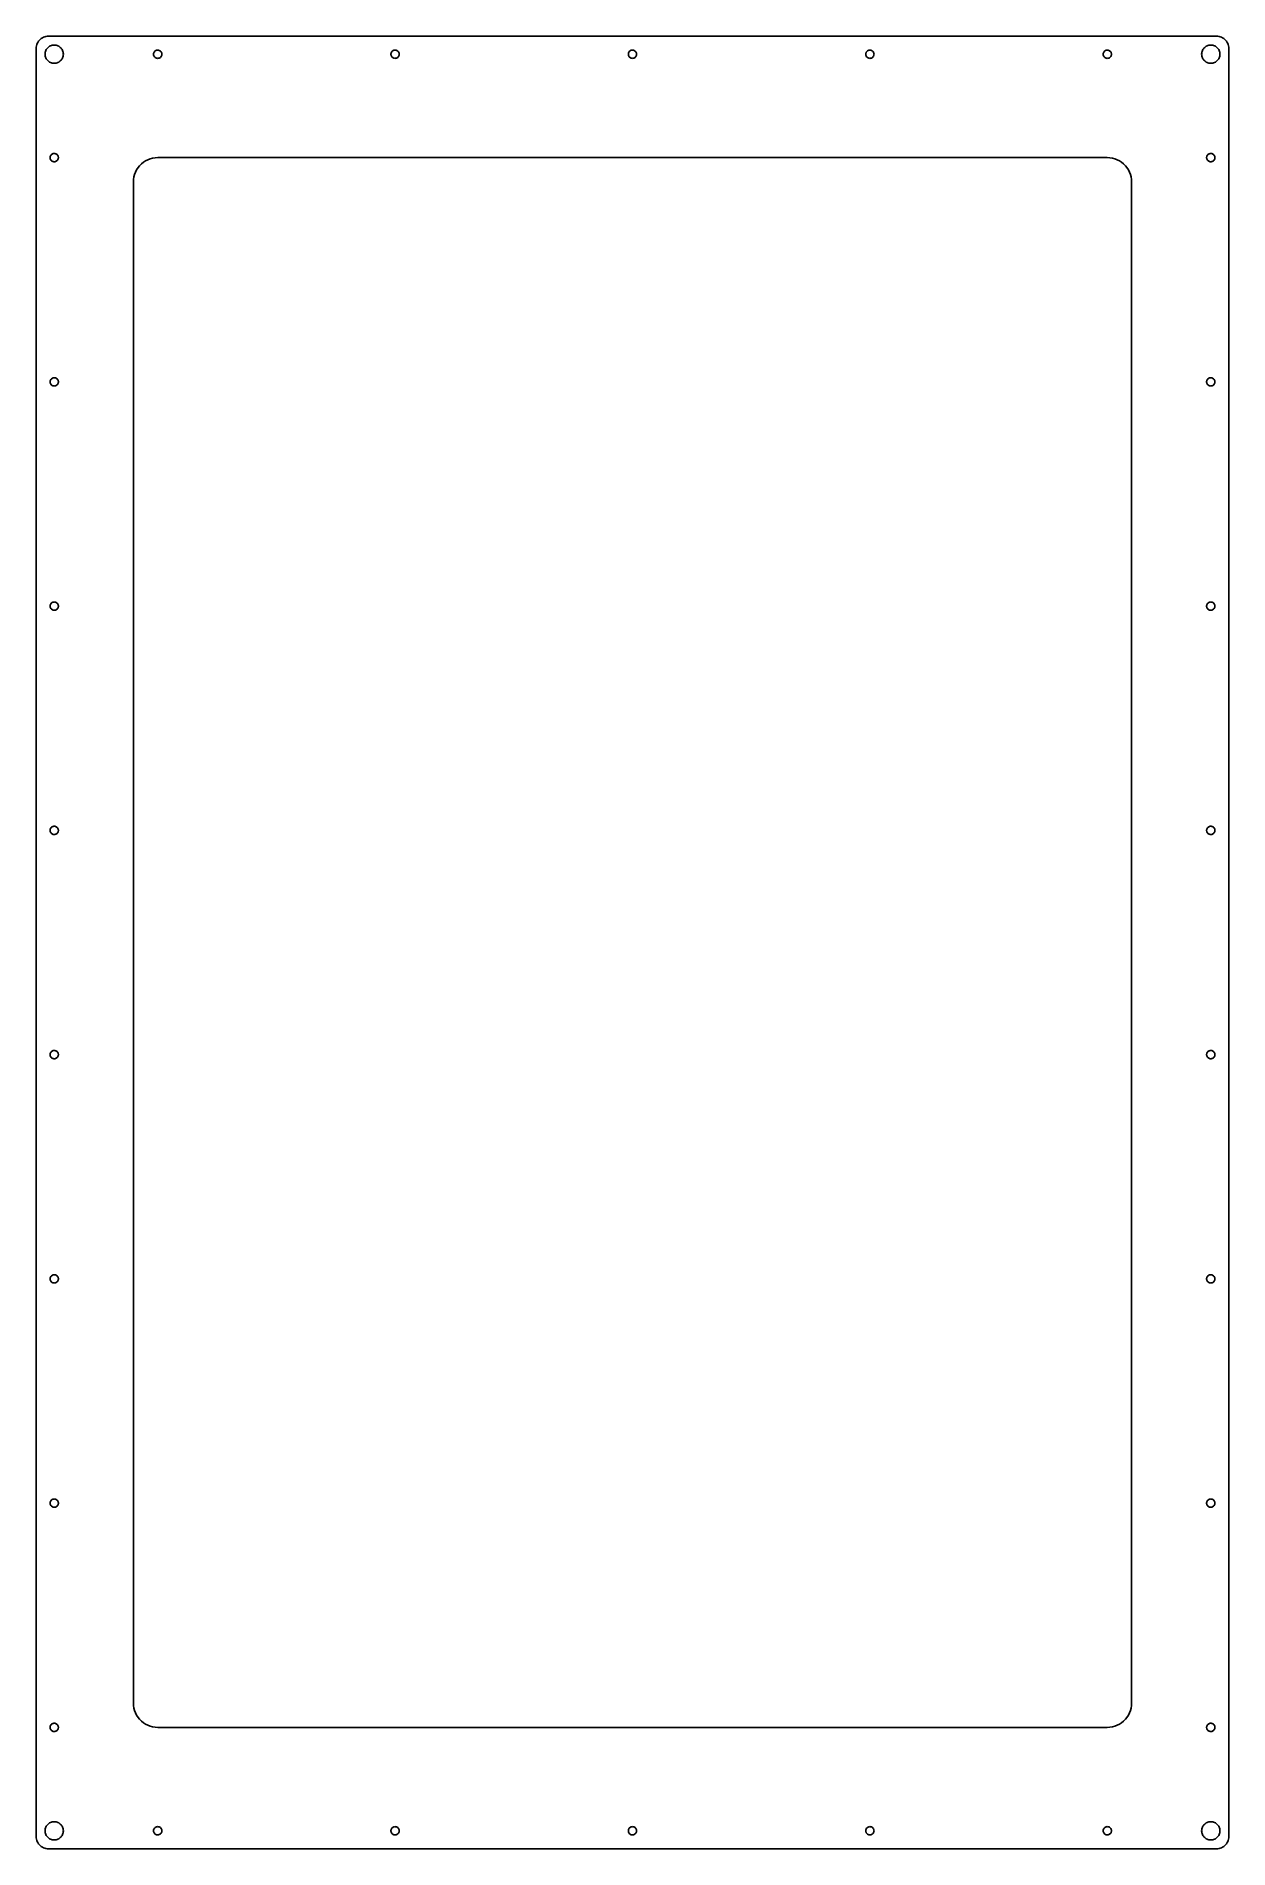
# Model space of a CAD drawing. Header units: metres. Extents: x -245 to 245, y -372 to 372.
import ezdxf

# ---------------------------------------------------------------- set-up
doc = ezdxf.new("R2010")
doc.units = ezdxf.units.M

msp = doc.modelspace()

# ---------------------------------------------------------------- linework, layer by layer
for p, q in [((-239.875, 372.375), (-240.398, 372.348)), ((239.875, 372.375), (-239.875, 372.375)), ((240.398, 372.348), (239.875, 372.375)), ((-244.848, 367.898), (-244.875, 367.375)), ((-244.875, 367.375), (-244.875, -367.375)), ((-244.766, 368.415), (-244.848, 367.898)), ((-244.63, 368.92), (-244.766, 368.415)), ((-244.443, 369.409), (-244.63, 368.92)), ((-244.205, 369.875), (-244.443, 369.409)), ((-243.92, 370.314), (-244.205, 369.875)), ((-243.591, 370.721), (-243.92, 370.314)), ((-243.221, 371.091), (-243.591, 370.721)), ((-242.814, 371.42), (-243.221, 371.091)), ((-242.375, 371.705), (-242.814, 371.42)), ((-241.909, 371.943), (-242.375, 371.705)), ((-241.42, 372.13), (-241.909, 371.943)), ((-240.915, 372.266), (-241.42, 372.13)), ((-241.25, 365), (-241.229, 365.392)), ((-241.229, 364.608), (-241.25, 365)), ((-241.229, 365.392), (-241.168, 365.78)), ((-241.168, 365.78), (-241.066, 366.159)), ((-241.066, 366.159), (-240.926, 366.525)), ((-240.926, 366.525), (-240.748, 366.875)), ((-240.398, 372.348), (-240.915, 372.266)), ((-240.748, 366.875), (-240.534, 367.204)), ((-240.534, 367.204), (-240.287, 367.509)), ((-240.287, 367.509), (-240.009, 367.787)), ((-240.009, 367.787), (-239.704, 368.034)), ((-239.704, 368.034), (-239.375, 368.248)), ((-239.375, 368.248), (-239.025, 368.426)), ((-239.025, 368.426), (-238.659, 368.566)), ((-238.659, 368.566), (-238.28, 368.668)), ((-238.28, 368.668), (-237.892, 368.729)), ((-237.892, 368.729), (-237.5, 368.75)), ((-237.5, 368.75), (-237.108, 368.729)), ((-237.108, 368.729), (-236.72, 368.668)), ((-236.72, 368.668), (-236.341, 368.566)), ((-236.341, 368.566), (-235.975, 368.426)), ((-235.975, 368.426), (-235.625, 368.248)), ((-235.625, 368.248), (-235.296, 368.034)), ((-235.296, 368.034), (-234.991, 367.787)), ((-234.991, 367.787), (-234.713, 367.509)), ((-234.713, 367.509), (-234.466, 367.204)), ((-234.466, 367.204), (-234.252, 366.875)), ((-234.252, 366.875), (-234.074, 366.525)), ((-234.074, 366.525), (-233.934, 366.159)), ((-233.934, 366.159), (-233.832, 365.78)), ((-233.832, 365.78), (-233.771, 365.392)), ((-233.771, 365.392), (-233.75, 365)), ((-233.75, 365), (-233.771, 364.608)), ((-196.695, 365.124), (-196.659, 365.37)), ((-196.695, 364.876), (-196.695, 365.124)), ((-196.659, 365.37), (-196.588, 365.607)), ((-196.588, 365.607), (-196.482, 365.832)), ((-196.482, 365.832), (-196.346, 366.039)), ((-196.346, 366.039), (-196.18, 366.224)), ((-196.18, 366.224), (-195.989, 366.383)), ((-195.989, 366.383), (-195.777, 366.512)), ((-195.777, 366.512), (-195.549, 366.609)), ((-195.549, 366.609), (-195.309, 366.672)), ((-195.309, 366.672), (-195.062, 366.699)), ((-195.062, 366.699), (-194.814, 366.69)), ((-194.814, 366.69), (-194.57, 366.645)), ((-194.57, 366.645), (-194.335, 366.565)), ((-194.335, 366.565), (-194.114, 366.451)), ((-194.114, 366.451), (-193.913, 366.307)), ((-193.913, 366.307), (-193.734, 366.134)), ((-193.734, 366.134), (-193.582, 365.938)), ((-193.582, 365.938), (-193.461, 365.722)), ((-193.461, 365.722), (-193.372, 365.49)), ((-193.372, 365.49), (-193.318, 365.248)), ((-193.318, 365.248), (-193.3, 365)), ((-193.3, 365), (-193.318, 364.752)), ((-99.1955, 365.124), (-99.1593, 365.37)), ((-99.1955, 364.876), (-99.1955, 365.124)), ((-99.1593, 365.37), (-99.0878, 365.607)), ((-99.0878, 365.607), (-98.9825, 365.832)), ((-98.9825, 365.832), (-98.8455, 366.039)), ((-98.8455, 366.039), (-98.6799, 366.224)), ((-98.6799, 366.224), (-98.4892, 366.383)), ((-98.4892, 366.383), (-98.2773, 366.512)), ((-98.2773, 366.512), (-98.0489, 366.609)), ((-98.0489, 366.609), (-97.8088, 366.672)), ((-97.8088, 366.672), (-97.5621, 366.699)), ((-97.5621, 366.699), (-97.3141, 366.69)), ((-97.3141, 366.69), (-97.07, 366.645)), ((-97.07, 366.645), (-96.8351, 366.565)), ((-96.8351, 366.565), (-96.6144, 366.451)), ((-96.6144, 366.451), (-96.4126, 366.307)), ((-96.4126, 366.307), (-96.2339, 366.134)), ((-96.2339, 366.134), (-96.0822, 365.938)), ((-96.0822, 365.938), (-95.9607, 365.722)), ((-95.9607, 365.722), (-95.8721, 365.49)), ((-95.8721, 365.49), (-95.8181, 365.248)), ((-95.8181, 365.248), (-95.8, 365)), ((-95.8, 365), (-95.8181, 364.752)), ((-1.69545, 365.124), (-1.65932, 365.37)), ((-1.69545, 364.876), (-1.69545, 365.124)), ((-1.65932, 365.37), (-1.58781, 365.607)), ((-1.58781, 365.607), (-1.48248, 365.832)), ((-1.48248, 365.832), (-1.34554, 366.039)), ((-1.34554, 366.039), (-1.17992, 366.224)), ((-1.17992, 366.224), (-0.98915, 366.383)), ((-0.98915, 366.383), (-0.7773, 366.512)), ((-0.7773, 366.512), (-0.54889, 366.609)), ((-0.54889, 366.609), (-0.30878, 366.672)), ((-0.30878, 366.672), (-0.06207, 366.699)), ((-0.06207, 366.699), (0.18593, 366.69)), ((0.18593, 366.69), (0.42998, 366.645)), ((0.42998, 366.645), (0.66487, 366.565)), ((0.66487, 366.565), (0.88559, 366.451)), ((0.88559, 366.451), (1.08743, 366.307)), ((1.08743, 366.307), (1.2661, 366.134)), ((1.2661, 366.134), (1.41779, 365.938)), ((1.41779, 365.938), (1.53926, 365.722)), ((1.53926, 365.722), (1.62791, 365.49)), ((1.62791, 365.49), (1.68187, 365.248)), ((1.68187, 365.248), (1.7, 365)), ((1.7, 365), (1.68187, 364.752)), ((95.8045, 365.124), (95.8407, 365.37)), ((95.8045, 364.876), (95.8045, 365.124)), ((95.8407, 365.37), (95.9122, 365.607)), ((95.9122, 365.607), (96.0175, 365.832)), ((96.0175, 365.832), (96.1544, 366.039)), ((96.1544, 366.039), (96.3201, 366.224)), ((96.3201, 366.224), (96.5108, 366.383)), ((96.5108, 366.383), (96.7227, 366.512)), ((96.7227, 366.512), (96.9511, 366.609)), ((96.9511, 366.609), (97.1912, 366.672)), ((97.1912, 366.672), (97.4379, 366.699)), ((97.4379, 366.699), (97.6859, 366.69)), ((97.6859, 366.69), (97.93, 366.645)), ((97.93, 366.645), (98.1649, 366.565)), ((98.1649, 366.565), (98.3856, 366.451)), ((98.3856, 366.451), (98.5874, 366.307)), ((98.5874, 366.307), (98.7661, 366.134)), ((98.7661, 366.134), (98.9178, 365.938)), ((98.9178, 365.938), (99.0393, 365.722)), ((99.0393, 365.722), (99.1279, 365.49)), ((99.1279, 365.49), (99.1819, 365.248)), ((99.1819, 365.248), (99.2, 365)), ((99.2, 365), (99.1819, 364.752)), ((193.305, 365.124), (193.341, 365.37)), ((193.305, 364.876), (193.305, 365.124)), ((193.341, 365.37), (193.412, 365.607)), ((193.412, 365.607), (193.518, 365.832)), ((193.518, 365.832), (193.654, 366.039)), ((193.654, 366.039), (193.82, 366.224)), ((193.82, 366.224), (194.011, 366.383)), ((194.011, 366.383), (194.223, 366.512)), ((194.223, 366.512), (194.451, 366.609)), ((194.451, 366.609), (194.691, 366.672)), ((194.691, 366.672), (194.938, 366.699)), ((194.938, 366.699), (195.186, 366.69)), ((195.186, 366.69), (195.43, 366.645)), ((195.43, 366.645), (195.665, 366.565)), ((195.665, 366.565), (195.886, 366.451)), ((195.886, 366.451), (196.087, 366.307)), ((196.087, 366.307), (196.266, 366.134)), ((196.266, 366.134), (196.418, 365.938)), ((196.418, 365.938), (196.539, 365.722)), ((196.539, 365.722), (196.628, 365.49)), ((196.628, 365.49), (196.682, 365.248)), ((196.682, 365.248), (196.7, 365)), ((196.7, 365), (196.682, 364.752)), ((233.75, 365), (233.771, 365.392)), ((233.771, 364.608), (233.75, 365)), ((233.771, 365.392), (233.832, 365.78)), ((233.832, 365.78), (233.934, 366.159)), ((233.934, 366.159), (234.074, 366.525)), ((234.074, 366.525), (234.252, 366.875)), ((234.252, 366.875), (234.466, 367.204)), ((234.466, 367.204), (234.713, 367.509)), ((234.713, 367.509), (234.991, 367.787)), ((234.991, 367.787), (235.296, 368.034)), ((235.296, 368.034), (235.625, 368.248)), ((235.625, 368.248), (235.975, 368.426)), ((235.975, 368.426), (236.341, 368.566)), ((236.341, 368.566), (236.72, 368.668)), ((236.72, 368.668), (237.108, 368.729)), ((237.108, 368.729), (237.5, 368.75)), ((237.5, 368.75), (237.892, 368.729)), ((237.892, 368.729), (238.28, 368.668)), ((238.28, 368.668), (238.659, 368.566)), ((238.659, 368.566), (239.025, 368.426)), ((239.025, 368.426), (239.375, 368.248)), ((239.375, 368.248), (239.704, 368.034)), ((239.704, 368.034), (240.009, 367.787)), ((240.009, 367.787), (240.287, 367.509)), ((240.287, 367.509), (240.534, 367.204)), ((240.915, 372.266), (240.398, 372.348)), ((240.534, 367.204), (240.748, 366.875)), ((240.748, 366.875), (240.926, 366.525)), ((241.42, 372.13), (240.915, 372.266)), ((240.926, 366.525), (241.066, 366.159)), ((241.066, 366.159), (241.168, 365.78)), ((241.168, 365.78), (241.229, 365.392)), ((241.229, 365.392), (241.25, 365)), ((241.25, 365), (241.229, 364.608)), ((241.909, 371.943), (241.42, 372.13)), ((242.375, 371.705), (241.909, 371.943)), ((242.814, 371.42), (242.375, 371.705)), ((243.221, 371.091), (242.814, 371.42)), ((243.591, 370.721), (243.221, 371.091)), ((243.92, 370.314), (243.591, 370.721)), ((244.205, 369.875), (243.92, 370.314)), ((244.443, 369.409), (244.205, 369.875)), ((244.63, 368.92), (244.443, 369.409)), ((244.766, 368.415), (244.63, 368.92)), ((244.848, 367.898), (244.766, 368.415)), ((244.875, 367.375), (244.848, 367.898)), ((244.875, -367.375), (244.875, 367.375)), ((-241.168, 364.22), (-241.229, 364.608)), ((-241.066, 363.841), (-241.168, 364.22)), ((-240.926, 363.475), (-241.066, 363.841)), ((-240.748, 363.125), (-240.926, 363.475)), ((-240.534, 362.796), (-240.748, 363.125)), ((-240.287, 362.491), (-240.534, 362.796)), ((-240.009, 362.213), (-240.287, 362.491)), ((-239.704, 361.966), (-240.009, 362.213)), ((-239.375, 361.752), (-239.704, 361.966)), ((-239.025, 361.574), (-239.375, 361.752)), ((-238.659, 361.434), (-239.025, 361.574)), ((-238.28, 361.332), (-238.659, 361.434)), ((-237.892, 361.271), (-238.28, 361.332)), ((-237.5, 361.25), (-237.892, 361.271)), ((-237.108, 361.271), (-237.5, 361.25)), ((-236.72, 361.332), (-237.108, 361.271)), ((-236.341, 361.434), (-236.72, 361.332)), ((-235.975, 361.574), (-236.341, 361.434)), ((-235.625, 361.752), (-235.975, 361.574)), ((-235.296, 361.966), (-235.625, 361.752)), ((-234.991, 362.213), (-235.296, 361.966)), ((-234.713, 362.491), (-234.991, 362.213)), ((-234.466, 362.796), (-234.713, 362.491)), ((-234.252, 363.125), (-234.466, 362.796)), ((-234.074, 363.475), (-234.252, 363.125)), ((-233.934, 363.841), (-234.074, 363.475)), ((-233.832, 364.22), (-233.934, 363.841)), ((-233.771, 364.608), (-233.832, 364.22)), ((-196.659, 364.63), (-196.695, 364.876)), ((-196.588, 364.393), (-196.659, 364.63)), ((-196.482, 364.168), (-196.588, 364.393)), ((-196.346, 363.961), (-196.482, 364.168)), ((-196.18, 363.776), (-196.346, 363.961)), ((-195.989, 363.617), (-196.18, 363.776)), ((-195.777, 363.488), (-195.989, 363.617)), ((-195.549, 363.391), (-195.777, 363.488)), ((-195.309, 363.328), (-195.549, 363.391)), ((-195.062, 363.301), (-195.309, 363.328)), ((-194.814, 363.31), (-195.062, 363.301)), ((-194.57, 363.355), (-194.814, 363.31)), ((-194.335, 363.435), (-194.57, 363.355)), ((-194.114, 363.549), (-194.335, 363.435)), ((-193.913, 363.693), (-194.114, 363.549)), ((-193.734, 363.866), (-193.913, 363.693)), ((-193.582, 364.062), (-193.734, 363.866)), ((-193.461, 364.278), (-193.582, 364.062)), ((-193.372, 364.51), (-193.461, 364.278)), ((-193.318, 364.752), (-193.372, 364.51)), ((-99.1593, 364.63), (-99.1955, 364.876)), ((-99.0878, 364.393), (-99.1593, 364.63)), ((-98.9825, 364.168), (-99.0878, 364.393)), ((-98.8455, 363.961), (-98.9825, 364.168)), ((-98.6799, 363.776), (-98.8455, 363.961)), ((-98.4892, 363.617), (-98.6799, 363.776)), ((-98.2773, 363.488), (-98.4892, 363.617)), ((-98.0489, 363.391), (-98.2773, 363.488)), ((-97.8088, 363.328), (-98.0489, 363.391)), ((-97.5621, 363.301), (-97.8088, 363.328)), ((-97.3141, 363.31), (-97.5621, 363.301)), ((-97.07, 363.355), (-97.3141, 363.31)), ((-96.8351, 363.435), (-97.07, 363.355)), ((-96.6144, 363.549), (-96.8351, 363.435)), ((-96.4126, 363.693), (-96.6144, 363.549)), ((-96.2339, 363.866), (-96.4126, 363.693)), ((-96.0822, 364.062), (-96.2339, 363.866)), ((-95.9607, 364.278), (-96.0822, 364.062)), ((-95.8721, 364.51), (-95.9607, 364.278)), ((-95.8181, 364.752), (-95.8721, 364.51)), ((-1.65932, 364.63), (-1.69545, 364.876)), ((-1.58781, 364.393), (-1.65932, 364.63)), ((-1.48248, 364.168), (-1.58781, 364.393)), ((-1.34554, 363.961), (-1.48248, 364.168)), ((-1.17992, 363.776), (-1.34554, 363.961)), ((-0.98915, 363.617), (-1.17992, 363.776)), ((-0.7773, 363.488), (-0.98915, 363.617)), ((-0.54889, 363.391), (-0.7773, 363.488)), ((-0.30878, 363.328), (-0.54889, 363.391)), ((-0.06207, 363.301), (-0.30878, 363.328)), ((0.18593, 363.31), (-0.06207, 363.301)), ((0.42998, 363.355), (0.18593, 363.31)), ((0.66487, 363.435), (0.42998, 363.355)), ((0.88559, 363.549), (0.66487, 363.435)), ((1.08743, 363.693), (0.88559, 363.549)), ((1.2661, 363.866), (1.08743, 363.693)), ((1.41779, 364.062), (1.2661, 363.866)), ((1.53926, 364.278), (1.41779, 364.062)), ((1.62791, 364.51), (1.53926, 364.278)), ((1.68187, 364.752), (1.62791, 364.51)), ((95.8407, 364.63), (95.8045, 364.876)), ((95.9122, 364.393), (95.8407, 364.63)), ((96.0175, 364.168), (95.9122, 364.393)), ((96.1544, 363.961), (96.0175, 364.168)), ((96.3201, 363.776), (96.1544, 363.961)), ((96.5108, 363.617), (96.3201, 363.776)), ((96.7227, 363.488), (96.5108, 363.617)), ((96.9511, 363.391), (96.7227, 363.488)), ((97.1912, 363.328), (96.9511, 363.391)), ((97.4379, 363.301), (97.1912, 363.328)), ((97.6859, 363.31), (97.4379, 363.301)), ((97.93, 363.355), (97.6859, 363.31)), ((98.1649, 363.435), (97.93, 363.355)), ((98.3856, 363.549), (98.1649, 363.435)), ((98.5874, 363.693), (98.3856, 363.549)), ((98.7661, 363.866), (98.5874, 363.693)), ((98.9178, 364.062), (98.7661, 363.866)), ((99.0393, 364.278), (98.9178, 364.062)), ((99.1279, 364.51), (99.0393, 364.278)), ((99.1819, 364.752), (99.1279, 364.51)), ((193.341, 364.63), (193.305, 364.876)), ((193.412, 364.393), (193.341, 364.63)), ((193.518, 364.168), (193.412, 364.393)), ((193.654, 363.961), (193.518, 364.168)), ((193.82, 363.776), (193.654, 363.961)), ((194.011, 363.617), (193.82, 363.776)), ((194.223, 363.488), (194.011, 363.617)), ((194.451, 363.391), (194.223, 363.488)), ((194.691, 363.328), (194.451, 363.391)), ((194.938, 363.301), (194.691, 363.328)), ((195.186, 363.31), (194.938, 363.301)), ((195.43, 363.355), (195.186, 363.31)), ((195.665, 363.435), (195.43, 363.355)), ((195.886, 363.549), (195.665, 363.435)), ((196.087, 363.693), (195.886, 363.549)), ((196.266, 363.866), (196.087, 363.693)), ((196.418, 364.062), (196.266, 363.866)), ((196.539, 364.278), (196.418, 364.062)), ((196.628, 364.51), (196.539, 364.278)), ((196.682, 364.752), (196.628, 364.51)), ((233.832, 364.22), (233.771, 364.608)), ((233.934, 363.841), (233.832, 364.22)), ((234.074, 363.475), (233.934, 363.841)), ((234.252, 363.125), (234.074, 363.475)), ((234.466, 362.796), (234.252, 363.125)), ((234.713, 362.491), (234.466, 362.796)), ((234.991, 362.213), (234.713, 362.491)), ((235.296, 361.966), (234.991, 362.213)), ((235.625, 361.752), (235.296, 361.966)), ((235.975, 361.574), (235.625, 361.752)), ((236.341, 361.434), (235.975, 361.574)), ((236.72, 361.332), (236.341, 361.434)), ((237.108, 361.271), (236.72, 361.332)), ((237.5, 361.25), (237.108, 361.271)), ((237.892, 361.271), (237.5, 361.25)), ((238.28, 361.332), (237.892, 361.271)), ((238.659, 361.434), (238.28, 361.332)), ((239.025, 361.574), (238.659, 361.434)), ((239.375, 361.752), (239.025, 361.574)), ((239.704, 361.966), (239.375, 361.752)), ((240.009, 362.213), (239.704, 361.966)), ((240.287, 362.491), (240.009, 362.213)), ((240.534, 362.796), (240.287, 362.491)), ((240.748, 363.125), (240.534, 362.796)), ((240.926, 363.475), (240.748, 363.125)), ((241.066, 363.841), (240.926, 363.475)), ((241.168, 364.22), (241.066, 363.841)), ((241.229, 364.608), (241.168, 364.22)), ((-239.2, 322.5), (-239.182, 322.748)), ((-239.182, 322.252), (-239.2, 322.5)), ((-239.182, 322.748), (-239.128, 322.99)), ((-239.128, 322.01), (-239.182, 322.252)), ((-239.128, 322.99), (-239.039, 323.222)), ((-239.039, 321.778), (-239.128, 322.01)), ((-239.039, 323.222), (-238.918, 323.438)), ((-238.918, 321.562), (-239.039, 321.778)), ((-238.918, 323.438), (-238.766, 323.634)), ((-238.766, 321.366), (-238.918, 321.562)), ((-238.766, 323.634), (-238.587, 323.807)), ((-238.587, 321.193), (-238.766, 321.366)), ((-238.587, 323.807), (-238.386, 323.951)), ((-238.386, 321.049), (-238.587, 321.193)), ((-238.386, 323.951), (-238.165, 324.065)), ((-238.165, 320.935), (-238.386, 321.049)), ((-238.165, 324.065), (-237.93, 324.145)), ((-237.93, 320.855), (-238.165, 320.935)), ((-237.93, 324.145), (-237.686, 324.19)), ((-237.686, 320.81), (-237.93, 320.855)), ((-237.686, 324.19), (-237.438, 324.199)), ((-237.438, 320.801), (-237.686, 320.81)), ((-237.438, 324.199), (-237.191, 324.172)), ((-237.191, 320.828), (-237.438, 320.801)), ((-237.191, 324.172), (-236.951, 324.109)), ((-236.951, 320.891), (-237.191, 320.828)), ((-236.951, 324.109), (-236.723, 324.012)), ((-236.723, 320.988), (-236.951, 320.891)), ((-236.723, 324.012), (-236.511, 323.883)), ((-236.511, 321.117), (-236.723, 320.988)), ((-236.511, 323.883), (-236.32, 323.724)), ((-236.32, 321.276), (-236.511, 321.117)), ((-236.32, 323.724), (-236.154, 323.539)), ((-236.154, 321.461), (-236.32, 321.276)), ((-236.154, 323.539), (-236.018, 323.332)), ((-236.018, 321.668), (-236.154, 321.461)), ((-236.018, 323.332), (-235.912, 323.107)), ((-235.912, 321.893), (-236.018, 321.668)), ((-235.912, 323.107), (-235.841, 322.87)), ((-235.841, 322.13), (-235.912, 321.893)), ((-235.841, 322.87), (-235.805, 322.624)), ((-235.805, 322.376), (-235.841, 322.13)), ((-235.805, 322.624), (-235.805, 322.376)), ((-201.691, 319.931), (-200.878, 320.59)), ((-200.878, 320.59), (-200, 321.16)), ((-200, 321.16), (-199.067, 321.635)), ((-199.067, 321.635), (-198.09, 322.011)), ((-198.09, 322.011), (-197.079, 322.281)), ((-197.079, 322.281), (-196.045, 322.445)), ((-196.045, 322.445), (-195, 322.5)), ((-195, 322.5), (195, 322.5)), ((195, 322.5), (196.045, 322.445)), ((196.045, 322.445), (197.079, 322.281)), ((197.079, 322.281), (198.09, 322.011)), ((198.09, 322.011), (199.067, 321.635)), ((199.067, 321.635), (200, 321.16)), ((200, 321.16), (200.878, 320.59)), ((200.878, 320.59), (201.691, 319.931)), ((235.805, 322.624), (235.841, 322.87)), ((235.805, 322.376), (235.805, 322.624)), ((235.841, 322.13), (235.805, 322.376)), ((235.841, 322.87), (235.912, 323.107)), ((235.912, 321.893), (235.841, 322.13)), ((235.912, 323.107), (236.018, 323.332)), ((236.018, 321.668), (235.912, 321.893)), ((236.018, 323.332), (236.154, 323.539)), ((236.154, 321.461), (236.018, 321.668)), ((236.154, 323.539), (236.32, 323.724)), ((236.32, 321.276), (236.154, 321.461)), ((236.32, 323.724), (236.511, 323.883)), ((236.511, 321.117), (236.32, 321.276)), ((236.511, 323.883), (236.723, 324.012)), ((236.723, 320.988), (236.511, 321.117)), ((236.723, 324.012), (236.951, 324.109)), ((236.951, 320.891), (236.723, 320.988)), ((236.951, 324.109), (237.191, 324.172)), ((237.191, 320.828), (236.951, 320.891)), ((237.191, 324.172), (237.438, 324.199)), ((237.438, 320.801), (237.191, 320.828)), ((237.438, 324.199), (237.686, 324.19)), ((237.686, 320.81), (237.438, 320.801)), ((237.686, 324.19), (237.93, 324.145)), ((237.93, 320.855), (237.686, 320.81)), ((237.93, 324.145), (238.165, 324.065)), ((238.165, 320.935), (237.93, 320.855)), ((238.165, 324.065), (238.386, 323.951)), ((238.386, 321.049), (238.165, 320.935)), ((238.386, 323.951), (238.587, 323.807)), ((238.587, 321.193), (238.386, 321.049)), ((238.587, 323.807), (238.766, 323.634)), ((238.766, 321.366), (238.587, 321.193)), ((238.766, 323.634), (238.918, 323.438)), ((238.918, 321.562), (238.766, 321.366)), ((238.918, 323.438), (239.039, 323.222)), ((239.039, 321.778), (238.918, 321.562)), ((239.039, 323.222), (239.128, 322.99)), ((239.128, 322.01), (239.039, 321.778)), ((239.128, 322.99), (239.182, 322.748)), ((239.182, 322.252), (239.128, 322.01)), ((239.182, 322.748), (239.2, 322.5)), ((239.2, 322.5), (239.182, 322.252)), ((-205, 312.5), (-204.945, 313.545)), ((-204.945, 313.545), (-204.781, 314.579)), ((-204.781, 314.579), (-204.511, 315.59)), ((-204.511, 315.59), (-204.135, 316.567)), ((-204.135, 316.567), (-203.66, 317.5)), ((-203.66, 317.5), (-203.09, 318.378)), ((-203.09, 318.378), (-202.431, 319.191)), ((-202.431, 319.191), (-201.691, 319.931)), ((201.691, 319.931), (202.431, 319.191)), ((202.431, 319.191), (203.09, 318.378)), ((203.09, 318.378), (203.66, 317.5)), ((203.66, 317.5), (204.135, 316.567)), ((204.135, 316.567), (204.511, 315.59)), ((204.511, 315.59), (204.781, 314.579)), ((204.781, 314.579), (204.945, 313.545)), ((204.945, 313.545), (205, 312.5)), ((-205, -312.5), (-205, 312.5)), ((205, 312.5), (205, -312.5)), ((-239.128, 230.847), (-239.039, 231.079)), ((-239.039, 231.079), (-238.918, 231.295)), ((-238.918, 231.295), (-238.766, 231.492)), ((-238.766, 231.492), (-238.587, 231.664)), ((-238.587, 231.664), (-238.386, 231.808)), ((-238.386, 231.808), (-238.165, 231.922)), ((-238.165, 231.922), (-237.93, 232.002)), ((-237.93, 232.002), (-237.686, 232.047)), ((-237.686, 232.047), (-237.438, 232.056)), ((-237.438, 232.056), (-237.191, 232.029)), ((-237.191, 232.029), (-236.951, 231.966)), ((-236.951, 231.966), (-236.723, 231.869)), ((-236.723, 231.869), (-236.511, 231.74)), ((-236.511, 231.74), (-236.32, 231.581)), ((-236.32, 231.581), (-236.154, 231.396)), ((-236.154, 231.396), (-236.018, 231.189)), ((-236.018, 231.189), (-235.912, 230.964)), ((-235.912, 230.964), (-235.841, 230.727)), ((235.841, 230.727), (235.912, 230.964)), ((235.912, 230.964), (236.018, 231.189)), ((236.018, 231.189), (236.154, 231.396)), ((236.154, 231.396), (236.32, 231.581)), ((236.32, 231.581), (236.511, 231.74)), ((236.511, 231.74), (236.723, 231.869)), ((236.723, 231.869), (236.951, 231.966)), ((236.951, 231.966), (237.191, 232.029)), ((237.191, 232.029), (237.438, 232.056)), ((237.438, 232.056), (237.686, 232.047)), ((237.686, 232.047), (237.93, 232.002)), ((237.93, 232.002), (238.165, 231.922)), ((238.165, 231.922), (238.386, 231.808)), ((238.386, 231.808), (238.587, 231.664)), ((238.587, 231.664), (238.766, 231.492)), ((238.766, 231.492), (238.918, 231.295)), ((238.918, 231.295), (239.039, 231.079)), ((239.039, 231.079), (239.128, 230.847)), ((-239.2, 230.357), (-239.182, 230.605)), ((-239.182, 230.11), (-239.2, 230.357)), ((-239.182, 230.605), (-239.128, 230.847)), ((-239.128, 229.867), (-239.182, 230.11)), ((-239.039, 229.636), (-239.128, 229.867)), ((-238.918, 229.419), (-239.039, 229.636)), ((-238.766, 229.223), (-238.918, 229.419)), ((-238.587, 229.05), (-238.766, 229.223)), ((-238.386, 228.906), (-238.587, 229.05)), ((-238.165, 228.793), (-238.386, 228.906)), ((-237.93, 228.712), (-238.165, 228.793)), ((-237.686, 228.667), (-237.93, 228.712)), ((-237.438, 228.658), (-237.686, 228.667)), ((-237.191, 228.685), (-237.438, 228.658)), ((-236.951, 228.748), (-237.191, 228.685)), ((-236.723, 228.845), (-236.951, 228.748)), ((-236.511, 228.975), (-236.723, 228.845)), ((-236.32, 229.133), (-236.511, 228.975)), ((-236.154, 229.318), (-236.32, 229.133)), ((-236.018, 229.525), (-236.154, 229.318)), ((-235.912, 229.75), (-236.018, 229.525)), ((-235.841, 229.988), (-235.912, 229.75)), ((-235.841, 230.727), (-235.805, 230.481)), ((-235.805, 230.233), (-235.841, 229.988)), ((-235.805, 230.481), (-235.805, 230.233)), ((235.805, 230.481), (235.841, 230.727)), ((235.805, 230.233), (235.805, 230.481)), ((235.841, 229.988), (235.805, 230.233)), ((235.912, 229.75), (235.841, 229.988)), ((236.018, 229.525), (235.912, 229.75)), ((236.154, 229.318), (236.018, 229.525)), ((236.32, 229.133), (236.154, 229.318)), ((236.511, 228.975), (236.32, 229.133)), ((236.723, 228.845), (236.511, 228.975)), ((236.951, 228.748), (236.723, 228.845)), ((237.191, 228.685), (236.951, 228.748)), ((237.438, 228.658), (237.191, 228.685)), ((237.686, 228.667), (237.438, 228.658)), ((237.93, 228.712), (237.686, 228.667)), ((238.165, 228.793), (237.93, 228.712)), ((238.386, 228.906), (238.165, 228.793)), ((238.587, 229.05), (238.386, 228.906)), ((238.766, 229.223), (238.587, 229.05)), ((238.918, 229.419), (238.766, 229.223)), ((239.039, 229.636), (238.918, 229.419)), ((239.128, 229.867), (239.039, 229.636)), ((239.128, 230.847), (239.182, 230.605)), ((239.182, 230.11), (239.128, 229.867)), ((239.182, 230.605), (239.2, 230.357)), ((239.2, 230.357), (239.182, 230.11)), ((-239.2, 138.214), (-239.182, 138.462)), ((-239.182, 137.967), (-239.2, 138.214)), ((-239.182, 138.462), (-239.128, 138.704)), ((-239.128, 137.725), (-239.182, 137.967)), ((-239.128, 138.704), (-239.039, 138.936)), ((-239.039, 137.493), (-239.128, 137.725)), ((-239.039, 138.936), (-238.918, 139.152)), ((-238.918, 137.276), (-239.039, 137.493)), ((-238.918, 139.152), (-238.766, 139.349)), ((-238.766, 137.08), (-238.918, 137.276)), ((-238.766, 139.349), (-238.587, 139.521)), ((-238.587, 136.908), (-238.766, 137.08)), ((-238.587, 139.521), (-238.386, 139.665)), ((-238.386, 136.763), (-238.587, 136.908)), ((-238.386, 139.665), (-238.165, 139.779)), ((-238.165, 136.65), (-238.386, 136.763)), ((-238.165, 139.779), (-237.93, 139.859)), ((-237.93, 136.57), (-238.165, 136.65)), ((-237.93, 139.859), (-237.686, 139.904)), ((-237.686, 136.524), (-237.93, 136.57)), ((-237.686, 139.904), (-237.438, 139.913)), ((-237.438, 136.515), (-237.686, 136.524)), ((-237.438, 139.913), (-237.191, 139.886)), ((-237.191, 136.543), (-237.438, 136.515)), ((-237.191, 139.886), (-236.951, 139.823)), ((-236.951, 136.605), (-237.191, 136.543)), ((-236.951, 139.823), (-236.723, 139.726)), ((-236.723, 136.702), (-236.951, 136.605)), ((-236.723, 139.726), (-236.511, 139.597)), ((-236.511, 136.832), (-236.723, 136.702)), ((-236.511, 139.597), (-236.32, 139.438)), ((-236.32, 136.99), (-236.511, 136.832)), ((-236.32, 139.438), (-236.154, 139.253)), ((-236.154, 137.175), (-236.32, 136.99)), ((-236.154, 139.253), (-236.018, 139.046)), ((-236.018, 137.382), (-236.154, 137.175)), ((-236.018, 139.046), (-235.912, 138.822)), ((-235.912, 137.607), (-236.018, 137.382)), ((-235.912, 138.822), (-235.841, 138.584)), ((-235.841, 137.845), (-235.912, 137.607)), ((-235.841, 138.584), (-235.805, 138.338)), ((-235.805, 138.09), (-235.841, 137.845)), ((-235.805, 138.338), (-235.805, 138.09)), ((235.805, 138.338), (235.841, 138.584)), ((235.805, 138.09), (235.805, 138.338)), ((235.841, 137.845), (235.805, 138.09)), ((235.841, 138.584), (235.912, 138.822)), ((235.912, 137.607), (235.841, 137.845)), ((235.912, 138.822), (236.018, 139.046)), ((236.018, 137.382), (235.912, 137.607)), ((236.018, 139.046), (236.154, 139.253)), ((236.154, 137.175), (236.018, 137.382)), ((236.154, 139.253), (236.32, 139.438)), ((236.32, 136.99), (236.154, 137.175)), ((236.32, 139.438), (236.511, 139.597)), ((236.511, 136.832), (236.32, 136.99)), ((236.511, 139.597), (236.723, 139.726)), ((236.723, 136.702), (236.511, 136.832)), ((236.723, 139.726), (236.951, 139.823)), ((236.951, 136.605), (236.723, 136.702)), ((236.951, 139.823), (237.191, 139.886)), ((237.191, 136.543), (236.951, 136.605)), ((237.191, 139.886), (237.438, 139.913)), ((237.438, 136.515), (237.191, 136.543)), ((237.438, 139.913), (237.686, 139.904)), ((237.686, 136.524), (237.438, 136.515)), ((237.686, 139.904), (237.93, 139.859)), ((237.93, 136.57), (237.686, 136.524)), ((237.93, 139.859), (238.165, 139.779)), ((238.165, 136.65), (237.93, 136.57)), ((238.165, 139.779), (238.386, 139.665)), ((238.386, 136.763), (238.165, 136.65)), ((238.386, 139.665), (238.587, 139.521)), ((238.587, 136.908), (238.386, 136.763)), ((238.587, 139.521), (238.766, 139.349)), ((238.766, 137.08), (238.587, 136.908)), ((238.766, 139.349), (238.918, 139.152)), ((238.918, 137.276), (238.766, 137.08)), ((238.918, 139.152), (239.039, 138.936)), ((239.039, 137.493), (238.918, 137.276)), ((239.039, 138.936), (239.128, 138.704)), ((239.128, 137.725), (239.039, 137.493)), ((239.128, 138.704), (239.182, 138.462)), ((239.182, 137.967), (239.128, 137.725)), ((239.182, 138.462), (239.2, 138.214)), ((239.2, 138.214), (239.182, 137.967)), ((-239.2, 46.0714), (-239.182, 46.3189)), ((-239.182, 45.8239), (-239.2, 46.0714)), ((-239.182, 46.3189), (-239.128, 46.5612)), ((-239.128, 45.5816), (-239.182, 45.8239)), ((-239.128, 46.5612), (-239.039, 46.793)), ((-239.039, 45.3499), (-239.128, 45.5816)), ((-239.039, 46.793), (-238.918, 47.0094)), ((-238.918, 45.1334), (-239.039, 45.3499)), ((-238.918, 47.0094), (-238.766, 47.2059)), ((-238.766, 44.937), (-238.918, 45.1334)), ((-238.766, 47.2059), (-238.587, 47.3781)), ((-238.587, 44.7647), (-238.766, 44.937)), ((-238.587, 47.3781), (-238.386, 47.5225)), ((-238.386, 44.6203), (-238.587, 44.7647)), ((-238.386, 47.5225), (-238.165, 47.636)), ((-238.165, 47.636), (-237.93, 47.7161)), ((-237.93, 47.7161), (-237.686, 47.7612)), ((-237.686, 47.7612), (-237.438, 47.7703)), ((-237.438, 47.7703), (-237.191, 47.7431)), ((-237.191, 47.7431), (-236.951, 47.6804)), ((-236.951, 47.6804), (-236.723, 47.5833)), ((-236.723, 47.5833), (-236.511, 47.454)), ((-236.511, 44.6888), (-236.723, 44.5595)), ((-236.511, 47.454), (-236.32, 47.2953)), ((-236.32, 44.8476), (-236.511, 44.6888)), ((-236.32, 47.2953), (-236.154, 47.1104)), ((-236.154, 45.0324), (-236.32, 44.8476)), ((-236.154, 47.1104), (-236.018, 46.9034)), ((-236.018, 45.2394), (-236.154, 45.0324)), ((-236.018, 46.9034), (-235.912, 46.6787)), ((-235.912, 45.4641), (-236.018, 45.2394)), ((-235.912, 46.6787), (-235.841, 46.4411)), ((-235.841, 45.7018), (-235.912, 45.4641)), ((-235.841, 46.4411), (-235.805, 46.1955)), ((-235.805, 45.9473), (-235.841, 45.7018)), ((-235.805, 46.1955), (-235.805, 45.9473)), ((235.805, 46.1955), (235.841, 46.4411)), ((235.805, 45.9473), (235.805, 46.1955)), ((235.841, 45.7018), (235.805, 45.9473)), ((235.841, 46.4411), (235.912, 46.6787)), ((235.912, 45.4641), (235.841, 45.7018)), ((235.912, 46.6787), (236.018, 46.9034)), ((236.018, 45.2394), (235.912, 45.4641)), ((236.018, 46.9034), (236.154, 47.1104)), ((236.154, 45.0324), (236.018, 45.2394)), ((236.154, 47.1104), (236.32, 47.2953)), ((236.32, 44.8476), (236.154, 45.0324)), ((236.32, 47.2953), (236.511, 47.454)), ((236.511, 44.6888), (236.32, 44.8476)), ((236.511, 47.454), (236.723, 47.5833)), ((236.723, 44.5595), (236.511, 44.6888)), ((236.723, 47.5833), (236.951, 47.6804)), ((236.951, 47.6804), (237.191, 47.7431)), ((237.191, 47.7431), (237.438, 47.7703)), ((237.438, 47.7703), (237.686, 47.7612)), ((237.686, 47.7612), (237.93, 47.7161)), ((237.93, 47.7161), (238.165, 47.636)), ((238.165, 47.636), (238.386, 47.5225)), ((238.386, 47.5225), (238.587, 47.3781)), ((238.587, 44.7647), (238.386, 44.6203)), ((238.587, 47.3781), (238.766, 47.2059)), ((238.766, 44.937), (238.587, 44.7647)), ((238.766, 47.2059), (238.918, 47.0094)), ((238.918, 45.1334), (238.766, 44.937)), ((238.918, 47.0094), (239.039, 46.793)), ((239.039, 45.3499), (238.918, 45.1334)), ((239.039, 46.793), (239.128, 46.5612)), ((239.128, 45.5816), (239.039, 45.3499)), ((239.128, 46.5612), (239.182, 46.3189)), ((239.182, 45.8239), (239.128, 45.5816)), ((239.182, 46.3189), (239.2, 46.0714)), ((239.2, 46.0714), (239.182, 45.8239)), ((-238.165, 44.5068), (-238.386, 44.6203)), ((-237.93, 44.4267), (-238.165, 44.5068)), ((-237.686, 44.3816), (-237.93, 44.4267)), ((-237.438, 44.3726), (-237.686, 44.3816)), ((-237.191, 44.3997), (-237.438, 44.3726)), ((-236.951, 44.4625), (-237.191, 44.3997)), ((-236.723, 44.5595), (-236.951, 44.4625)), ((236.951, 44.4625), (236.723, 44.5595)), ((237.191, 44.3997), (236.951, 44.4625)), ((237.438, 44.3726), (237.191, 44.3997)), ((237.686, 44.3816), (237.438, 44.3726)), ((237.93, 44.4267), (237.686, 44.3816)), ((238.165, 44.5068), (237.93, 44.4267)), ((238.386, 44.6203), (238.165, 44.5068)), ((-238.587, -44.7647), (-238.386, -44.6203)), ((-238.386, -44.6203), (-238.165, -44.5068)), ((-238.165, -44.5068), (-237.93, -44.4267)), ((-237.93, -44.4267), (-237.686, -44.3816)), ((-237.686, -44.3816), (-237.438, -44.3726)), ((-237.438, -44.3726), (-237.191, -44.3997)), ((-237.191, -44.3997), (-236.951, -44.4625)), ((-236.951, -44.4625), (-236.723, -44.5595)), ((-236.723, -44.5595), (-236.511, -44.6888)), ((236.511, -44.6888), (236.723, -44.5595)), ((236.723, -44.5595), (236.951, -44.4625)), ((236.951, -44.4625), (237.191, -44.3997)), ((237.191, -44.3997), (237.438, -44.3726)), ((237.438, -44.3726), (237.686, -44.3816)), ((237.686, -44.3816), (237.93, -44.4267)), ((237.93, -44.4267), (238.165, -44.5068)), ((238.165, -44.5068), (238.386, -44.6203)), ((238.386, -44.6203), (238.587, -44.7647)), ((-239.2, -46.0714), (-239.182, -45.8239)), ((-239.182, -46.3189), (-239.2, -46.0714)), ((-239.182, -45.8239), (-239.128, -45.5816)), ((-239.128, -46.5612), (-239.182, -46.3189)), ((-239.128, -45.5816), (-239.039, -45.3499)), ((-239.039, -46.793), (-239.128, -46.5612)), ((-239.039, -45.3499), (-238.918, -45.1334)), ((-238.918, -47.0094), (-239.039, -46.793)), ((-238.918, -45.1334), (-238.766, -44.937)), ((-238.766, -47.2059), (-238.918, -47.0094)), ((-238.766, -44.937), (-238.587, -44.7647)), ((-238.587, -47.3781), (-238.766, -47.2059)), ((-238.386, -47.5225), (-238.587, -47.3781)), ((-238.165, -47.636), (-238.386, -47.5225)), ((-237.93, -47.7161), (-238.165, -47.636)), ((-237.686, -47.7612), (-237.93, -47.7161)), ((-237.438, -47.7703), (-237.686, -47.7612)), ((-237.191, -47.7431), (-237.438, -47.7703)), ((-236.951, -47.6804), (-237.191, -47.7431)), ((-236.723, -47.5833), (-236.951, -47.6804)), ((-236.511, -47.454), (-236.723, -47.5833)), ((-236.511, -44.6888), (-236.32, -44.8476)), ((-236.32, -47.2953), (-236.511, -47.454)), ((-236.32, -44.8476), (-236.154, -45.0324)), ((-236.154, -47.1104), (-236.32, -47.2953)), ((-236.154, -45.0324), (-236.018, -45.2394)), ((-236.018, -46.9034), (-236.154, -47.1104)), ((-236.018, -45.2394), (-235.912, -45.4641)), ((-235.912, -46.6787), (-236.018, -46.9034)), ((-235.912, -45.4641), (-235.841, -45.7018)), ((-235.841, -46.4411), (-235.912, -46.6787)), ((-235.841, -45.7018), (-235.805, -45.9473)), ((-235.805, -46.1955), (-235.841, -46.4411)), ((-235.805, -45.9473), (-235.805, -46.1955)), ((235.805, -45.9473), (235.841, -45.7018)), ((235.805, -46.1955), (235.805, -45.9473)), ((235.841, -46.4411), (235.805, -46.1955)), ((235.841, -45.7018), (235.912, -45.4641)), ((235.912, -46.6787), (235.841, -46.4411)), ((235.912, -45.4641), (236.018, -45.2394)), ((236.018, -46.9034), (235.912, -46.6787)), ((236.018, -45.2394), (236.154, -45.0324)), ((236.154, -47.1104), (236.018, -46.9034)), ((236.154, -45.0324), (236.32, -44.8476)), ((236.32, -47.2953), (236.154, -47.1104)), ((236.32, -44.8476), (236.511, -44.6888)), ((236.511, -47.454), (236.32, -47.2953)), ((236.723, -47.5833), (236.511, -47.454)), ((236.951, -47.6804), (236.723, -47.5833)), ((237.191, -47.7431), (236.951, -47.6804)), ((237.438, -47.7703), (237.191, -47.7431)), ((237.686, -47.7612), (237.438, -47.7703)), ((237.93, -47.7161), (237.686, -47.7612)), ((238.165, -47.636), (237.93, -47.7161)), ((238.386, -47.5225), (238.165, -47.636)), ((238.587, -47.3781), (238.386, -47.5225)), ((238.587, -44.7647), (238.766, -44.937)), ((238.766, -47.2059), (238.587, -47.3781)), ((238.766, -44.937), (238.918, -45.1334)), ((238.918, -47.0094), (238.766, -47.2059)), ((238.918, -45.1334), (239.039, -45.3499)), ((239.039, -46.793), (238.918, -47.0094)), ((239.039, -45.3499), (239.128, -45.5816)), ((239.128, -46.5612), (239.039, -46.793)), ((239.128, -45.5816), (239.182, -45.8239)), ((239.182, -46.3189), (239.128, -46.5612)), ((239.182, -45.8239), (239.2, -46.0714)), ((239.2, -46.0714), (239.182, -46.3189)), ((-239.2, -138.214), (-239.182, -137.967)), ((-239.182, -138.462), (-239.2, -138.214)), ((-239.182, -137.967), (-239.128, -137.725)), ((-239.128, -138.704), (-239.182, -138.462)), ((-239.128, -137.725), (-239.039, -137.493)), ((-239.039, -138.936), (-239.128, -138.704)), ((-239.039, -137.493), (-238.918, -137.276)), ((-238.918, -139.152), (-239.039, -138.936)), ((-238.918, -137.276), (-238.766, -137.08)), ((-238.766, -139.349), (-238.918, -139.152)), ((-238.766, -137.08), (-238.587, -136.908)), ((-238.587, -139.521), (-238.766, -139.349)), ((-238.587, -136.908), (-238.386, -136.763)), ((-238.386, -139.665), (-238.587, -139.521)), ((-238.386, -136.763), (-238.165, -136.65)), ((-238.165, -139.779), (-238.386, -139.665)), ((-238.165, -136.65), (-237.93, -136.57)), ((-237.93, -139.859), (-238.165, -139.779)), ((-237.93, -136.57), (-237.686, -136.524)), ((-237.686, -139.904), (-237.93, -139.859)), ((-237.686, -136.524), (-237.438, -136.515)), ((-237.438, -139.913), (-237.686, -139.904)), ((-237.438, -136.515), (-237.191, -136.543)), ((-237.191, -139.886), (-237.438, -139.913)), ((-237.191, -136.543), (-236.951, -136.605)), ((-236.951, -139.823), (-237.191, -139.886)), ((-236.951, -136.605), (-236.723, -136.702)), ((-236.723, -139.726), (-236.951, -139.823)), ((-236.723, -136.702), (-236.511, -136.832)), ((-236.511, -139.597), (-236.723, -139.726)), ((-236.511, -136.832), (-236.32, -136.99)), ((-236.32, -139.438), (-236.511, -139.597)), ((-236.32, -136.99), (-236.154, -137.175)), ((-236.154, -139.253), (-236.32, -139.438)), ((-236.154, -137.175), (-236.018, -137.382)), ((-236.018, -139.046), (-236.154, -139.253)), ((-236.018, -137.382), (-235.912, -137.607)), ((-235.912, -138.822), (-236.018, -139.046)), ((-235.912, -137.607), (-235.841, -137.845)), ((-235.841, -138.584), (-235.912, -138.822)), ((-235.841, -137.845), (-235.805, -138.09)), ((-235.805, -138.338), (-235.841, -138.584)), ((-235.805, -138.09), (-235.805, -138.338)), ((235.805, -138.09), (235.841, -137.845)), ((235.805, -138.338), (235.805, -138.09)), ((235.841, -138.584), (235.805, -138.338)), ((235.841, -137.845), (235.912, -137.607)), ((235.912, -138.822), (235.841, -138.584)), ((235.912, -137.607), (236.018, -137.382)), ((236.018, -139.046), (235.912, -138.822)), ((236.018, -137.382), (236.154, -137.175)), ((236.154, -139.253), (236.018, -139.046)), ((236.154, -137.175), (236.32, -136.99)), ((236.32, -139.438), (236.154, -139.253)), ((236.32, -136.99), (236.511, -136.832)), ((236.511, -139.597), (236.32, -139.438)), ((236.511, -136.832), (236.723, -136.702)), ((236.723, -139.726), (236.511, -139.597)), ((236.723, -136.702), (236.951, -136.605)), ((236.951, -139.823), (236.723, -139.726)), ((236.951, -136.605), (237.191, -136.543)), ((237.191, -139.886), (236.951, -139.823)), ((237.191, -136.543), (237.438, -136.515)), ((237.438, -139.913), (237.191, -139.886)), ((237.438, -136.515), (237.686, -136.524)), ((237.686, -139.904), (237.438, -139.913)), ((237.686, -136.524), (237.93, -136.57)), ((237.93, -139.859), (237.686, -139.904)), ((237.93, -136.57), (238.165, -136.65)), ((238.165, -139.779), (237.93, -139.859)), ((238.165, -136.65), (238.386, -136.763)), ((238.386, -139.665), (238.165, -139.779)), ((238.386, -136.763), (238.587, -136.908)), ((238.587, -139.521), (238.386, -139.665)), ((238.587, -136.908), (238.766, -137.08)), ((238.766, -139.349), (238.587, -139.521)), ((238.766, -137.08), (238.918, -137.276)), ((238.918, -139.152), (238.766, -139.349)), ((238.918, -137.276), (239.039, -137.493)), ((239.039, -138.936), (238.918, -139.152)), ((239.039, -137.493), (239.128, -137.725)), ((239.128, -138.704), (239.039, -138.936)), ((239.128, -137.725), (239.182, -137.967)), ((239.182, -138.462), (239.128, -138.704)), ((239.182, -137.967), (239.2, -138.214)), ((239.2, -138.214), (239.182, -138.462)), ((-239.2, -230.357), (-239.182, -230.11)), ((-239.182, -230.605), (-239.2, -230.357)), ((-239.182, -230.11), (-239.128, -229.867)), ((-239.128, -230.847), (-239.182, -230.605)), ((-239.128, -229.867), (-239.039, -229.636)), ((-239.039, -231.079), (-239.128, -230.847)), ((-239.039, -229.636), (-238.918, -229.419)), ((-238.918, -229.419), (-238.766, -229.223)), ((-238.766, -229.223), (-238.587, -229.05)), ((-238.587, -229.05), (-238.386, -228.906)), ((-238.386, -228.906), (-238.165, -228.793)), ((-238.165, -228.793), (-237.93, -228.712)), ((-237.93, -228.712), (-237.686, -228.667)), ((-237.686, -228.667), (-237.438, -228.658)), ((-237.438, -228.658), (-237.191, -228.685)), ((-237.191, -228.685), (-236.951, -228.748)), ((-236.951, -228.748), (-236.723, -228.845)), ((-236.723, -228.845), (-236.511, -228.975)), ((-236.511, -228.975), (-236.32, -229.133)), ((-236.32, -229.133), (-236.154, -229.318)), ((-236.154, -229.318), (-236.018, -229.525)), ((-236.018, -229.525), (-235.912, -229.75)), ((-235.912, -229.75), (-235.841, -229.988)), ((-235.841, -230.727), (-235.912, -230.964)), ((-235.841, -229.988), (-235.805, -230.233)), ((-235.805, -230.481), (-235.841, -230.727)), ((-235.805, -230.233), (-235.805, -230.481)), ((235.805, -230.233), (235.841, -229.988)), ((235.805, -230.481), (235.805, -230.233)), ((235.841, -230.727), (235.805, -230.481)), ((235.841, -229.988), (235.912, -229.75)), ((235.912, -230.964), (235.841, -230.727)), ((235.912, -229.75), (236.018, -229.525)), ((236.018, -229.525), (236.154, -229.318)), ((236.154, -229.318), (236.32, -229.133)), ((236.32, -229.133), (236.511, -228.975)), ((236.511, -228.975), (236.723, -228.845)), ((236.723, -228.845), (236.951, -228.748)), ((236.951, -228.748), (237.191, -228.685)), ((237.191, -228.685), (237.438, -228.658)), ((237.438, -228.658), (237.686, -228.667)), ((237.686, -228.667), (237.93, -228.712)), ((237.93, -228.712), (238.165, -228.793)), ((238.165, -228.793), (238.386, -228.906)), ((238.386, -228.906), (238.587, -229.05)), ((238.587, -229.05), (238.766, -229.223)), ((238.766, -229.223), (238.918, -229.419)), ((238.918, -229.419), (239.039, -229.636)), ((239.039, -229.636), (239.128, -229.867)), ((239.128, -230.847), (239.039, -231.079)), ((239.128, -229.867), (239.182, -230.11)), ((239.182, -230.605), (239.128, -230.847)), ((239.182, -230.11), (239.2, -230.357)), ((239.2, -230.357), (239.182, -230.605)), ((-238.918, -231.295), (-239.039, -231.079)), ((-238.766, -231.492), (-238.918, -231.295)), ((-238.587, -231.664), (-238.766, -231.492)), ((-238.386, -231.808), (-238.587, -231.664)), ((-238.165, -231.922), (-238.386, -231.808)), ((-237.93, -232.002), (-238.165, -231.922)), ((-237.686, -232.047), (-237.93, -232.002)), ((-237.438, -232.056), (-237.686, -232.047)), ((-237.191, -232.029), (-237.438, -232.056)), ((-236.951, -231.966), (-237.191, -232.029)), ((-236.723, -231.869), (-236.951, -231.966)), ((-236.511, -231.74), (-236.723, -231.869)), ((-236.32, -231.581), (-236.511, -231.74)), ((-236.154, -231.396), (-236.32, -231.581)), ((-236.018, -231.189), (-236.154, -231.396)), ((-235.912, -230.964), (-236.018, -231.189)), ((236.018, -231.189), (235.912, -230.964)), ((236.154, -231.396), (236.018, -231.189)), ((236.32, -231.581), (236.154, -231.396)), ((236.511, -231.74), (236.32, -231.581)), ((236.723, -231.869), (236.511, -231.74)), ((236.951, -231.966), (236.723, -231.869)), ((237.191, -232.029), (236.951, -231.966)), ((237.438, -232.056), (237.191, -232.029)), ((237.686, -232.047), (237.438, -232.056)), ((237.93, -232.002), (237.686, -232.047)), ((238.165, -231.922), (237.93, -232.002)), ((238.386, -231.808), (238.165, -231.922)), ((238.587, -231.664), (238.386, -231.808)), ((238.766, -231.492), (238.587, -231.664)), ((238.918, -231.295), (238.766, -231.492)), ((239.039, -231.079), (238.918, -231.295)), ((-204.945, -313.545), (-205, -312.5)), ((205, -312.5), (204.945, -313.545)), ((-204.781, -314.579), (-204.945, -313.545)), ((-204.511, -315.59), (-204.781, -314.579)), ((-204.135, -316.567), (-204.511, -315.59)), ((-203.66, -317.5), (-204.135, -316.567)), ((-203.09, -318.378), (-203.66, -317.5)), ((-202.431, -319.191), (-203.09, -318.378)), ((-201.691, -319.931), (-202.431, -319.191)), ((-200.878, -320.59), (-201.691, -319.931)), ((201.691, -319.931), (200.878, -320.59)), ((202.431, -319.191), (201.691, -319.931)), ((203.09, -318.378), (202.431, -319.191)), ((203.66, -317.5), (203.09, -318.378)), ((204.135, -316.567), (203.66, -317.5)), ((204.511, -315.59), (204.135, -316.567)), ((204.781, -314.579), (204.511, -315.59)), ((204.945, -313.545), (204.781, -314.579)), ((-239.2, -322.5), (-239.182, -322.252)), ((-239.182, -322.748), (-239.2, -322.5)), ((-239.182, -322.252), (-239.128, -322.01)), ((-239.128, -322.99), (-239.182, -322.748)), ((-239.128, -322.01), (-239.039, -321.778)), ((-239.039, -323.222), (-239.128, -322.99)), ((-239.039, -321.778), (-238.918, -321.562)), ((-238.918, -323.438), (-239.039, -323.222)), ((-238.918, -321.562), (-238.766, -321.366)), ((-238.766, -323.634), (-238.918, -323.438)), ((-238.766, -321.366), (-238.587, -321.193)), ((-238.587, -323.807), (-238.766, -323.634)), ((-238.587, -321.193), (-238.386, -321.049)), ((-238.386, -323.951), (-238.587, -323.807)), ((-238.386, -321.049), (-238.165, -320.935)), ((-238.165, -324.065), (-238.386, -323.951)), ((-238.165, -320.935), (-237.93, -320.855)), ((-237.93, -324.145), (-238.165, -324.065)), ((-237.93, -320.855), (-237.686, -320.81)), ((-237.686, -324.19), (-237.93, -324.145)), ((-237.686, -320.81), (-237.438, -320.801)), ((-237.438, -324.199), (-237.686, -324.19)), ((-237.438, -320.801), (-237.191, -320.828)), ((-237.191, -324.172), (-237.438, -324.199)), ((-237.191, -320.828), (-236.951, -320.891)), ((-236.951, -324.109), (-237.191, -324.172)), ((-236.951, -320.891), (-236.723, -320.988)), ((-236.723, -324.012), (-236.951, -324.109)), ((-236.723, -320.988), (-236.511, -321.117)), ((-236.511, -323.883), (-236.723, -324.012)), ((-236.511, -321.117), (-236.32, -321.276)), ((-236.32, -323.724), (-236.511, -323.883)), ((-236.32, -321.276), (-236.154, -321.461)), ((-236.154, -323.539), (-236.32, -323.724)), ((-236.154, -321.461), (-236.018, -321.668)), ((-236.018, -323.332), (-236.154, -323.539)), ((-236.018, -321.668), (-235.912, -321.893)), ((-235.912, -323.107), (-236.018, -323.332)), ((-235.912, -321.893), (-235.841, -322.13)), ((-235.841, -322.87), (-235.912, -323.107)), ((-235.841, -322.13), (-235.805, -322.376)), ((-235.805, -322.624), (-235.841, -322.87)), ((-235.805, -322.376), (-235.805, -322.624)), ((-200, -321.16), (-200.878, -320.59)), ((-199.067, -321.635), (-200, -321.16)), ((-198.09, -322.011), (-199.067, -321.635)), ((-197.079, -322.281), (-198.09, -322.011)), ((-196.045, -322.445), (-197.079, -322.281)), ((-195, -322.5), (-196.045, -322.445)), ((195, -322.5), (-195, -322.5)), ((196.045, -322.445), (195, -322.5)), ((197.079, -322.281), (196.045, -322.445)), ((198.09, -322.011), (197.079, -322.281)), ((199.067, -321.635), (198.09, -322.011)), ((200, -321.16), (199.067, -321.635)), ((200.878, -320.59), (200, -321.16)), ((235.805, -322.376), (235.841, -322.13)), ((235.805, -322.624), (235.805, -322.376)), ((235.841, -322.87), (235.805, -322.624)), ((235.841, -322.13), (235.912, -321.893)), ((235.912, -323.107), (235.841, -322.87)), ((235.912, -321.893), (236.018, -321.668)), ((236.018, -323.332), (235.912, -323.107)), ((236.018, -321.668), (236.154, -321.461)), ((236.154, -323.539), (236.018, -323.332)), ((236.154, -321.461), (236.32, -321.276)), ((236.32, -323.724), (236.154, -323.539)), ((236.32, -321.276), (236.511, -321.117)), ((236.511, -323.883), (236.32, -323.724)), ((236.511, -321.117), (236.723, -320.988)), ((236.723, -324.012), (236.511, -323.883)), ((236.723, -320.988), (236.951, -320.891)), ((236.951, -324.109), (236.723, -324.012)), ((236.951, -320.891), (237.191, -320.828)), ((237.191, -324.172), (236.951, -324.109)), ((237.191, -320.828), (237.438, -320.801)), ((237.438, -324.199), (237.191, -324.172)), ((237.438, -320.801), (237.686, -320.81)), ((237.686, -324.19), (237.438, -324.199)), ((237.686, -320.81), (237.93, -320.855)), ((237.93, -324.145), (237.686, -324.19)), ((237.93, -320.855), (238.165, -320.935)), ((238.165, -324.065), (237.93, -324.145)), ((238.165, -320.935), (238.386, -321.049)), ((238.386, -323.951), (238.165, -324.065)), ((238.386, -321.049), (238.587, -321.193)), ((238.587, -323.807), (238.386, -323.951)), ((238.587, -321.193), (238.766, -321.366)), ((238.766, -323.634), (238.587, -323.807)), ((238.766, -321.366), (238.918, -321.562)), ((238.918, -323.438), (238.766, -323.634)), ((238.918, -321.562), (239.039, -321.778)), ((239.039, -323.222), (238.918, -323.438)), ((239.039, -321.778), (239.128, -322.01)), ((239.128, -322.99), (239.039, -323.222)), ((239.128, -322.01), (239.182, -322.252)), ((239.182, -322.748), (239.128, -322.99)), ((239.182, -322.252), (239.2, -322.5)), ((239.2, -322.5), (239.182, -322.748)), ((-241.25, -365), (-241.229, -364.608)), ((-241.229, -364.608), (-241.168, -364.22)), ((-241.168, -364.22), (-241.066, -363.841)), ((-241.066, -363.841), (-240.926, -363.475)), ((-240.926, -363.475), (-240.748, -363.125)), ((-240.748, -363.125), (-240.534, -362.796)), ((-240.534, -362.796), (-240.287, -362.491)), ((-240.287, -362.491), (-240.009, -362.213)), ((-240.009, -362.213), (-239.704, -361.966)), ((-239.704, -361.966), (-239.375, -361.752)), ((-239.375, -361.752), (-239.025, -361.574)), ((-239.025, -361.574), (-238.659, -361.434)), ((-238.659, -361.434), (-238.28, -361.332)), ((-238.28, -361.332), (-237.892, -361.271)), ((-237.892, -361.271), (-237.5, -361.25)), ((-237.5, -361.25), (-237.108, -361.271)), ((-237.108, -361.271), (-236.72, -361.332)), ((-236.72, -361.332), (-236.341, -361.434)), ((-236.341, -361.434), (-235.975, -361.574)), ((-235.975, -361.574), (-235.625, -361.752)), ((-235.625, -361.752), (-235.296, -361.966)), ((-235.296, -361.966), (-234.991, -362.213)), ((-234.991, -362.213), (-234.713, -362.491)), ((-234.713, -362.491), (-234.466, -362.796)), ((-234.466, -362.796), (-234.252, -363.125)), ((-234.252, -363.125), (-234.074, -363.475)), ((-234.074, -363.475), (-233.934, -363.841)), ((-233.934, -363.841), (-233.832, -364.22)), ((-233.832, -364.22), (-233.771, -364.608)), ((-233.771, -364.608), (-233.75, -365)), ((-196.695, -364.876), (-196.659, -364.63)), ((-196.695, -365.124), (-196.695, -364.876)), ((-196.659, -364.63), (-196.588, -364.393)), ((-196.588, -364.393), (-196.482, -364.168)), ((-196.482, -364.168), (-196.346, -363.961)), ((-196.346, -363.961), (-196.18, -363.776)), ((-196.18, -363.776), (-195.989, -363.617)), ((-195.989, -363.617), (-195.777, -363.488)), ((-195.777, -363.488), (-195.549, -363.391)), ((-195.549, -363.391), (-195.309, -363.328)), ((-195.309, -363.328), (-195.062, -363.301)), ((-195.062, -363.301), (-194.814, -363.31)), ((-194.814, -363.31), (-194.57, -363.355)), ((-194.57, -363.355), (-194.335, -363.435)), ((-194.335, -363.435), (-194.114, -363.549)), ((-194.114, -363.549), (-193.913, -363.693)), ((-193.913, -363.693), (-193.734, -363.866)), ((-193.734, -363.866), (-193.582, -364.062)), ((-193.582, -364.062), (-193.461, -364.278)), ((-193.461, -364.278), (-193.372, -364.51)), ((-193.372, -364.51), (-193.318, -364.752)), ((-193.318, -364.752), (-193.3, -365)), ((-99.1955, -364.876), (-99.1593, -364.63)), ((-99.1955, -365.124), (-99.1955, -364.876)), ((-99.1593, -364.63), (-99.0878, -364.393)), ((-99.0878, -364.393), (-98.9825, -364.168)), ((-98.9825, -364.168), (-98.8455, -363.961)), ((-98.8455, -363.961), (-98.6799, -363.776)), ((-98.6799, -363.776), (-98.4892, -363.617)), ((-98.4892, -363.617), (-98.2773, -363.488)), ((-98.2773, -363.488), (-98.0489, -363.391)), ((-98.0489, -363.391), (-97.8088, -363.328)), ((-97.8088, -363.328), (-97.5621, -363.301)), ((-97.5621, -363.301), (-97.3141, -363.31)), ((-97.3141, -363.31), (-97.07, -363.355)), ((-97.07, -363.355), (-96.8351, -363.435)), ((-96.8351, -363.435), (-96.6144, -363.549)), ((-96.6144, -363.549), (-96.4126, -363.693)), ((-96.4126, -363.693), (-96.2339, -363.866)), ((-96.2339, -363.866), (-96.0822, -364.062)), ((-96.0822, -364.062), (-95.9607, -364.278)), ((-95.9607, -364.278), (-95.8721, -364.51)), ((-95.8721, -364.51), (-95.8181, -364.752)), ((-95.8181, -364.752), (-95.8, -365)), ((-1.69545, -364.876), (-1.65932, -364.63)), ((-1.69545, -365.124), (-1.69545, -364.876)), ((-1.65932, -364.63), (-1.58781, -364.393)), ((-1.58781, -364.393), (-1.48248, -364.168)), ((-1.48248, -364.168), (-1.34554, -363.961)), ((-1.34554, -363.961), (-1.17992, -363.776)), ((-1.17992, -363.776), (-0.98915, -363.617)), ((-0.98915, -363.617), (-0.7773, -363.488)), ((-0.7773, -363.488), (-0.54889, -363.391)), ((-0.54889, -363.391), (-0.30878, -363.328)), ((-0.30878, -363.328), (-0.06207, -363.301)), ((-0.06207, -363.301), (0.18593, -363.31)), ((0.18593, -363.31), (0.42998, -363.355)), ((0.42998, -363.355), (0.66487, -363.435)), ((0.66487, -363.435), (0.88559, -363.549)), ((0.88559, -363.549), (1.08743, -363.693)), ((1.08743, -363.693), (1.2661, -363.866)), ((1.2661, -363.866), (1.41779, -364.062)), ((1.41779, -364.062), (1.53926, -364.278)), ((1.53926, -364.278), (1.62791, -364.51)), ((1.62791, -364.51), (1.68187, -364.752)), ((1.68187, -364.752), (1.7, -365)), ((95.8045, -364.876), (95.8407, -364.63)), ((95.8045, -365.124), (95.8045, -364.876)), ((95.8407, -364.63), (95.9122, -364.393)), ((95.9122, -364.393), (96.0175, -364.168)), ((96.0175, -364.168), (96.1544, -363.961)), ((96.1544, -363.961), (96.3201, -363.776)), ((96.3201, -363.776), (96.5108, -363.617)), ((96.5108, -363.617), (96.7227, -363.488)), ((96.7227, -363.488), (96.9511, -363.391)), ((96.9511, -363.391), (97.1912, -363.328)), ((97.1912, -363.328), (97.4379, -363.301)), ((97.4379, -363.301), (97.6859, -363.31)), ((97.6859, -363.31), (97.93, -363.355)), ((97.93, -363.355), (98.1649, -363.435)), ((98.1649, -363.435), (98.3856, -363.549)), ((98.3856, -363.549), (98.5874, -363.693)), ((98.5874, -363.693), (98.7661, -363.866)), ((98.7661, -363.866), (98.9178, -364.062)), ((98.9178, -364.062), (99.0393, -364.278)), ((99.0393, -364.278), (99.1279, -364.51)), ((99.1279, -364.51), (99.1819, -364.752)), ((99.1819, -364.752), (99.2, -365)), ((193.305, -364.876), (193.341, -364.63)), ((193.305, -365.124), (193.305, -364.876)), ((193.341, -364.63), (193.412, -364.393)), ((193.412, -364.393), (193.518, -364.168)), ((193.518, -364.168), (193.654, -363.961)), ((193.654, -363.961), (193.82, -363.776)), ((193.82, -363.776), (194.011, -363.617)), ((194.011, -363.617), (194.223, -363.488)), ((194.223, -363.488), (194.451, -363.391)), ((194.451, -363.391), (194.691, -363.328)), ((194.691, -363.328), (194.938, -363.301)), ((194.938, -363.301), (195.186, -363.31)), ((195.186, -363.31), (195.43, -363.355)), ((195.43, -363.355), (195.665, -363.435)), ((195.665, -363.435), (195.886, -363.549)), ((195.886, -363.549), (196.087, -363.693)), ((196.087, -363.693), (196.266, -363.866)), ((196.266, -363.866), (196.418, -364.062)), ((196.418, -364.062), (196.539, -364.278)), ((196.539, -364.278), (196.628, -364.51)), ((196.628, -364.51), (196.682, -364.752)), ((196.682, -364.752), (196.7, -365)), ((233.75, -365), (233.771, -364.608)), ((233.771, -364.608), (233.832, -364.22)), ((233.832, -364.22), (233.934, -363.841)), ((233.934, -363.841), (234.074, -363.475)), ((234.074, -363.475), (234.252, -363.125)), ((234.252, -363.125), (234.466, -362.796)), ((234.466, -362.796), (234.713, -362.491)), ((234.713, -362.491), (234.991, -362.213)), ((234.991, -362.213), (235.296, -361.966)), ((235.296, -361.966), (235.625, -361.752)), ((235.625, -361.752), (235.975, -361.574)), ((235.975, -361.574), (236.341, -361.434)), ((236.341, -361.434), (236.72, -361.332)), ((236.72, -361.332), (237.108, -361.271)), ((237.108, -361.271), (237.5, -361.25)), ((237.5, -361.25), (237.892, -361.271)), ((237.892, -361.271), (238.28, -361.332)), ((238.28, -361.332), (238.659, -361.434)), ((238.659, -361.434), (239.025, -361.574)), ((239.025, -361.574), (239.375, -361.752)), ((239.375, -361.752), (239.704, -361.966)), ((239.704, -361.966), (240.009, -362.213)), ((240.009, -362.213), (240.287, -362.491)), ((240.287, -362.491), (240.534, -362.796)), ((240.534, -362.796), (240.748, -363.125)), ((240.748, -363.125), (240.926, -363.475)), ((240.926, -363.475), (241.066, -363.841)), ((241.066, -363.841), (241.168, -364.22)), ((241.168, -364.22), (241.229, -364.608)), ((241.229, -364.608), (241.25, -365)), ((-244.875, -367.375), (-244.848, -367.898)), ((-244.848, -367.898), (-244.766, -368.415)), ((-244.766, -368.415), (-244.63, -368.92)), ((-244.63, -368.92), (-244.443, -369.409)), ((-244.443, -369.409), (-244.205, -369.875)), ((-244.205, -369.875), (-243.92, -370.314)), ((-243.92, -370.314), (-243.591, -370.721)), ((-243.591, -370.721), (-243.221, -371.091)), ((-243.221, -371.091), (-242.814, -371.42)), ((-242.814, -371.42), (-242.375, -371.705)), ((-242.375, -371.705), (-241.909, -371.943)), ((-241.909, -371.943), (-241.42, -372.13)), ((-241.42, -372.13), (-240.915, -372.266)), ((-241.229, -365.392), (-241.25, -365)), ((-241.168, -365.78), (-241.229, -365.392)), ((-241.066, -366.159), (-241.168, -365.78)), ((-240.926, -366.525), (-241.066, -366.159)), ((-240.748, -366.875), (-240.926, -366.525)), ((-240.915, -372.266), (-240.398, -372.348)), ((-240.534, -367.204), (-240.748, -366.875)), ((-240.287, -367.509), (-240.534, -367.204)), ((-240.398, -372.348), (-239.875, -372.375)), ((-240.009, -367.787), (-240.287, -367.509)), ((-239.704, -368.034), (-240.009, -367.787)), ((-239.875, -372.375), (239.875, -372.375)), ((-239.375, -368.248), (-239.704, -368.034)), ((-239.025, -368.426), (-239.375, -368.248)), ((-238.659, -368.566), (-239.025, -368.426)), ((-238.28, -368.668), (-238.659, -368.566)), ((-237.892, -368.729), (-238.28, -368.668)), ((-237.5, -368.75), (-237.892, -368.729)), ((-237.108, -368.729), (-237.5, -368.75)), ((-236.72, -368.668), (-237.108, -368.729)), ((-236.341, -368.566), (-236.72, -368.668)), ((-235.975, -368.426), (-236.341, -368.566)), ((-235.625, -368.248), (-235.975, -368.426)), ((-235.296, -368.034), (-235.625, -368.248)), ((-234.991, -367.787), (-235.296, -368.034)), ((-234.713, -367.509), (-234.991, -367.787)), ((-234.466, -367.204), (-234.713, -367.509)), ((-234.252, -366.875), (-234.466, -367.204)), ((-234.074, -366.525), (-234.252, -366.875)), ((-233.934, -366.159), (-234.074, -366.525)), ((-233.832, -365.78), (-233.934, -366.159)), ((-233.771, -365.392), (-233.832, -365.78)), ((-233.75, -365), (-233.771, -365.392)), ((-196.659, -365.37), (-196.695, -365.124)), ((-196.588, -365.607), (-196.659, -365.37)), ((-196.482, -365.832), (-196.588, -365.607)), ((-196.346, -366.039), (-196.482, -365.832)), ((-196.18, -366.224), (-196.346, -366.039)), ((-195.989, -366.383), (-196.18, -366.224)), ((-195.777, -366.512), (-195.989, -366.383)), ((-195.549, -366.609), (-195.777, -366.512)), ((-195.309, -366.672), (-195.549, -366.609)), ((-195.062, -366.699), (-195.309, -366.672)), ((-194.814, -366.69), (-195.062, -366.699)), ((-194.57, -366.645), (-194.814, -366.69)), ((-194.335, -366.565), (-194.57, -366.645)), ((-194.114, -366.451), (-194.335, -366.565)), ((-193.913, -366.307), (-194.114, -366.451)), ((-193.734, -366.134), (-193.913, -366.307)), ((-193.582, -365.938), (-193.734, -366.134)), ((-193.461, -365.722), (-193.582, -365.938)), ((-193.372, -365.49), (-193.461, -365.722)), ((-193.318, -365.248), (-193.372, -365.49)), ((-193.3, -365), (-193.318, -365.248)), ((-99.1593, -365.37), (-99.1955, -365.124)), ((-99.0878, -365.607), (-99.1593, -365.37)), ((-98.9825, -365.832), (-99.0878, -365.607)), ((-98.8455, -366.039), (-98.9825, -365.832)), ((-98.6799, -366.224), (-98.8455, -366.039)), ((-98.4892, -366.383), (-98.6799, -366.224)), ((-98.2773, -366.512), (-98.4892, -366.383)), ((-98.0489, -366.609), (-98.2773, -366.512)), ((-97.8088, -366.672), (-98.0489, -366.609)), ((-97.5621, -366.699), (-97.8088, -366.672)), ((-97.3141, -366.69), (-97.5621, -366.699)), ((-97.07, -366.645), (-97.3141, -366.69)), ((-96.8351, -366.565), (-97.07, -366.645)), ((-96.6144, -366.451), (-96.8351, -366.565)), ((-96.4126, -366.307), (-96.6144, -366.451)), ((-96.2339, -366.134), (-96.4126, -366.307)), ((-96.0822, -365.938), (-96.2339, -366.134)), ((-95.9607, -365.722), (-96.0822, -365.938)), ((-95.8721, -365.49), (-95.9607, -365.722)), ((-95.8181, -365.248), (-95.8721, -365.49)), ((-95.8, -365), (-95.8181, -365.248)), ((-1.65932, -365.37), (-1.69545, -365.124)), ((-1.58781, -365.607), (-1.65932, -365.37)), ((-1.48248, -365.832), (-1.58781, -365.607)), ((-1.34554, -366.039), (-1.48248, -365.832)), ((-1.17992, -366.224), (-1.34554, -366.039)), ((-0.98915, -366.383), (-1.17992, -366.224)), ((-0.7773, -366.512), (-0.98915, -366.383)), ((-0.54889, -366.609), (-0.7773, -366.512)), ((-0.30878, -366.672), (-0.54889, -366.609)), ((-0.06207, -366.699), (-0.30878, -366.672)), ((0.18593, -366.69), (-0.06207, -366.699)), ((0.42998, -366.645), (0.18593, -366.69)), ((0.66487, -366.565), (0.42998, -366.645)), ((0.88559, -366.451), (0.66487, -366.565)), ((1.08743, -366.307), (0.88559, -366.451)), ((1.2661, -366.134), (1.08743, -366.307)), ((1.41779, -365.938), (1.2661, -366.134)), ((1.53926, -365.722), (1.41779, -365.938)), ((1.62791, -365.49), (1.53926, -365.722)), ((1.68187, -365.248), (1.62791, -365.49)), ((1.7, -365), (1.68187, -365.248)), ((95.8407, -365.37), (95.8045, -365.124)), ((95.9122, -365.607), (95.8407, -365.37)), ((96.0175, -365.832), (95.9122, -365.607)), ((96.1544, -366.039), (96.0175, -365.832)), ((96.3201, -366.224), (96.1544, -366.039)), ((96.5108, -366.383), (96.3201, -366.224)), ((96.7227, -366.512), (96.5108, -366.383)), ((96.9511, -366.609), (96.7227, -366.512)), ((97.1912, -366.672), (96.9511, -366.609)), ((97.4379, -366.699), (97.1912, -366.672)), ((97.6859, -366.69), (97.4379, -366.699)), ((97.93, -366.645), (97.6859, -366.69)), ((98.1649, -366.565), (97.93, -366.645)), ((98.3856, -366.451), (98.1649, -366.565)), ((98.5874, -366.307), (98.3856, -366.451)), ((98.7661, -366.134), (98.5874, -366.307)), ((98.9178, -365.938), (98.7661, -366.134)), ((99.0393, -365.722), (98.9178, -365.938)), ((99.1279, -365.49), (99.0393, -365.722)), ((99.1819, -365.248), (99.1279, -365.49)), ((99.2, -365), (99.1819, -365.248)), ((193.341, -365.37), (193.305, -365.124)), ((193.412, -365.607), (193.341, -365.37)), ((193.518, -365.832), (193.412, -365.607)), ((193.654, -366.039), (193.518, -365.832)), ((193.82, -366.224), (193.654, -366.039)), ((194.011, -366.383), (193.82, -366.224)), ((194.223, -366.512), (194.011, -366.383)), ((194.451, -366.609), (194.223, -366.512)), ((194.691, -366.672), (194.451, -366.609)), ((194.938, -366.699), (194.691, -366.672)), ((195.186, -366.69), (194.938, -366.699)), ((195.43, -366.645), (195.186, -366.69)), ((195.665, -366.565), (195.43, -366.645)), ((195.886, -366.451), (195.665, -366.565)), ((196.087, -366.307), (195.886, -366.451)), ((196.266, -366.134), (196.087, -366.307)), ((196.418, -365.938), (196.266, -366.134)), ((196.539, -365.722), (196.418, -365.938)), ((196.628, -365.49), (196.539, -365.722)), ((196.682, -365.248), (196.628, -365.49)), ((196.7, -365), (196.682, -365.248)), ((233.771, -365.392), (233.75, -365)), ((233.832, -365.78), (233.771, -365.392)), ((233.934, -366.159), (233.832, -365.78)), ((234.074, -366.525), (233.934, -366.159)), ((234.252, -366.875), (234.074, -366.525)), ((234.466, -367.204), (234.252, -366.875)), ((234.713, -367.509), (234.466, -367.204)), ((234.991, -367.787), (234.713, -367.509)), ((235.296, -368.034), (234.991, -367.787)), ((235.625, -368.248), (235.296, -368.034)), ((235.975, -368.426), (235.625, -368.248)), ((236.341, -368.566), (235.975, -368.426)), ((236.72, -368.668), (236.341, -368.566)), ((237.108, -368.729), (236.72, -368.668)), ((237.5, -368.75), (237.108, -368.729)), ((237.892, -368.729), (237.5, -368.75)), ((238.28, -368.668), (237.892, -368.729)), ((238.659, -368.566), (238.28, -368.668)), ((239.025, -368.426), (238.659, -368.566)), ((239.375, -368.248), (239.025, -368.426)), ((239.704, -368.034), (239.375, -368.248)), ((240.009, -367.787), (239.704, -368.034)), ((239.875, -372.375), (240.398, -372.348)), ((240.287, -367.509), (240.009, -367.787)), ((240.534, -367.204), (240.287, -367.509)), ((240.398, -372.348), (240.915, -372.266)), ((240.748, -366.875), (240.534, -367.204)), ((240.926, -366.525), (240.748, -366.875)), ((240.915, -372.266), (241.42, -372.13)), ((241.066, -366.159), (240.926, -366.525)), ((241.168, -365.78), (241.066, -366.159)), ((241.229, -365.392), (241.168, -365.78)), ((241.25, -365), (241.229, -365.392)), ((241.42, -372.13), (241.909, -371.943)), ((241.909, -371.943), (242.375, -371.705)), ((242.375, -371.705), (242.814, -371.42)), ((242.814, -371.42), (243.221, -371.091)), ((243.221, -371.091), (243.591, -370.721)), ((243.591, -370.721), (243.92, -370.314)), ((243.92, -370.314), (244.205, -369.875)), ((244.205, -369.875), (244.443, -369.409)), ((244.443, -369.409), (244.63, -368.92)), ((244.63, -368.92), (244.766, -368.415)), ((244.766, -368.415), (244.848, -367.898)), ((244.848, -367.898), (244.875, -367.375))]:
    msp.add_line(p, q)

doc.saveas('drawing.dxf')
